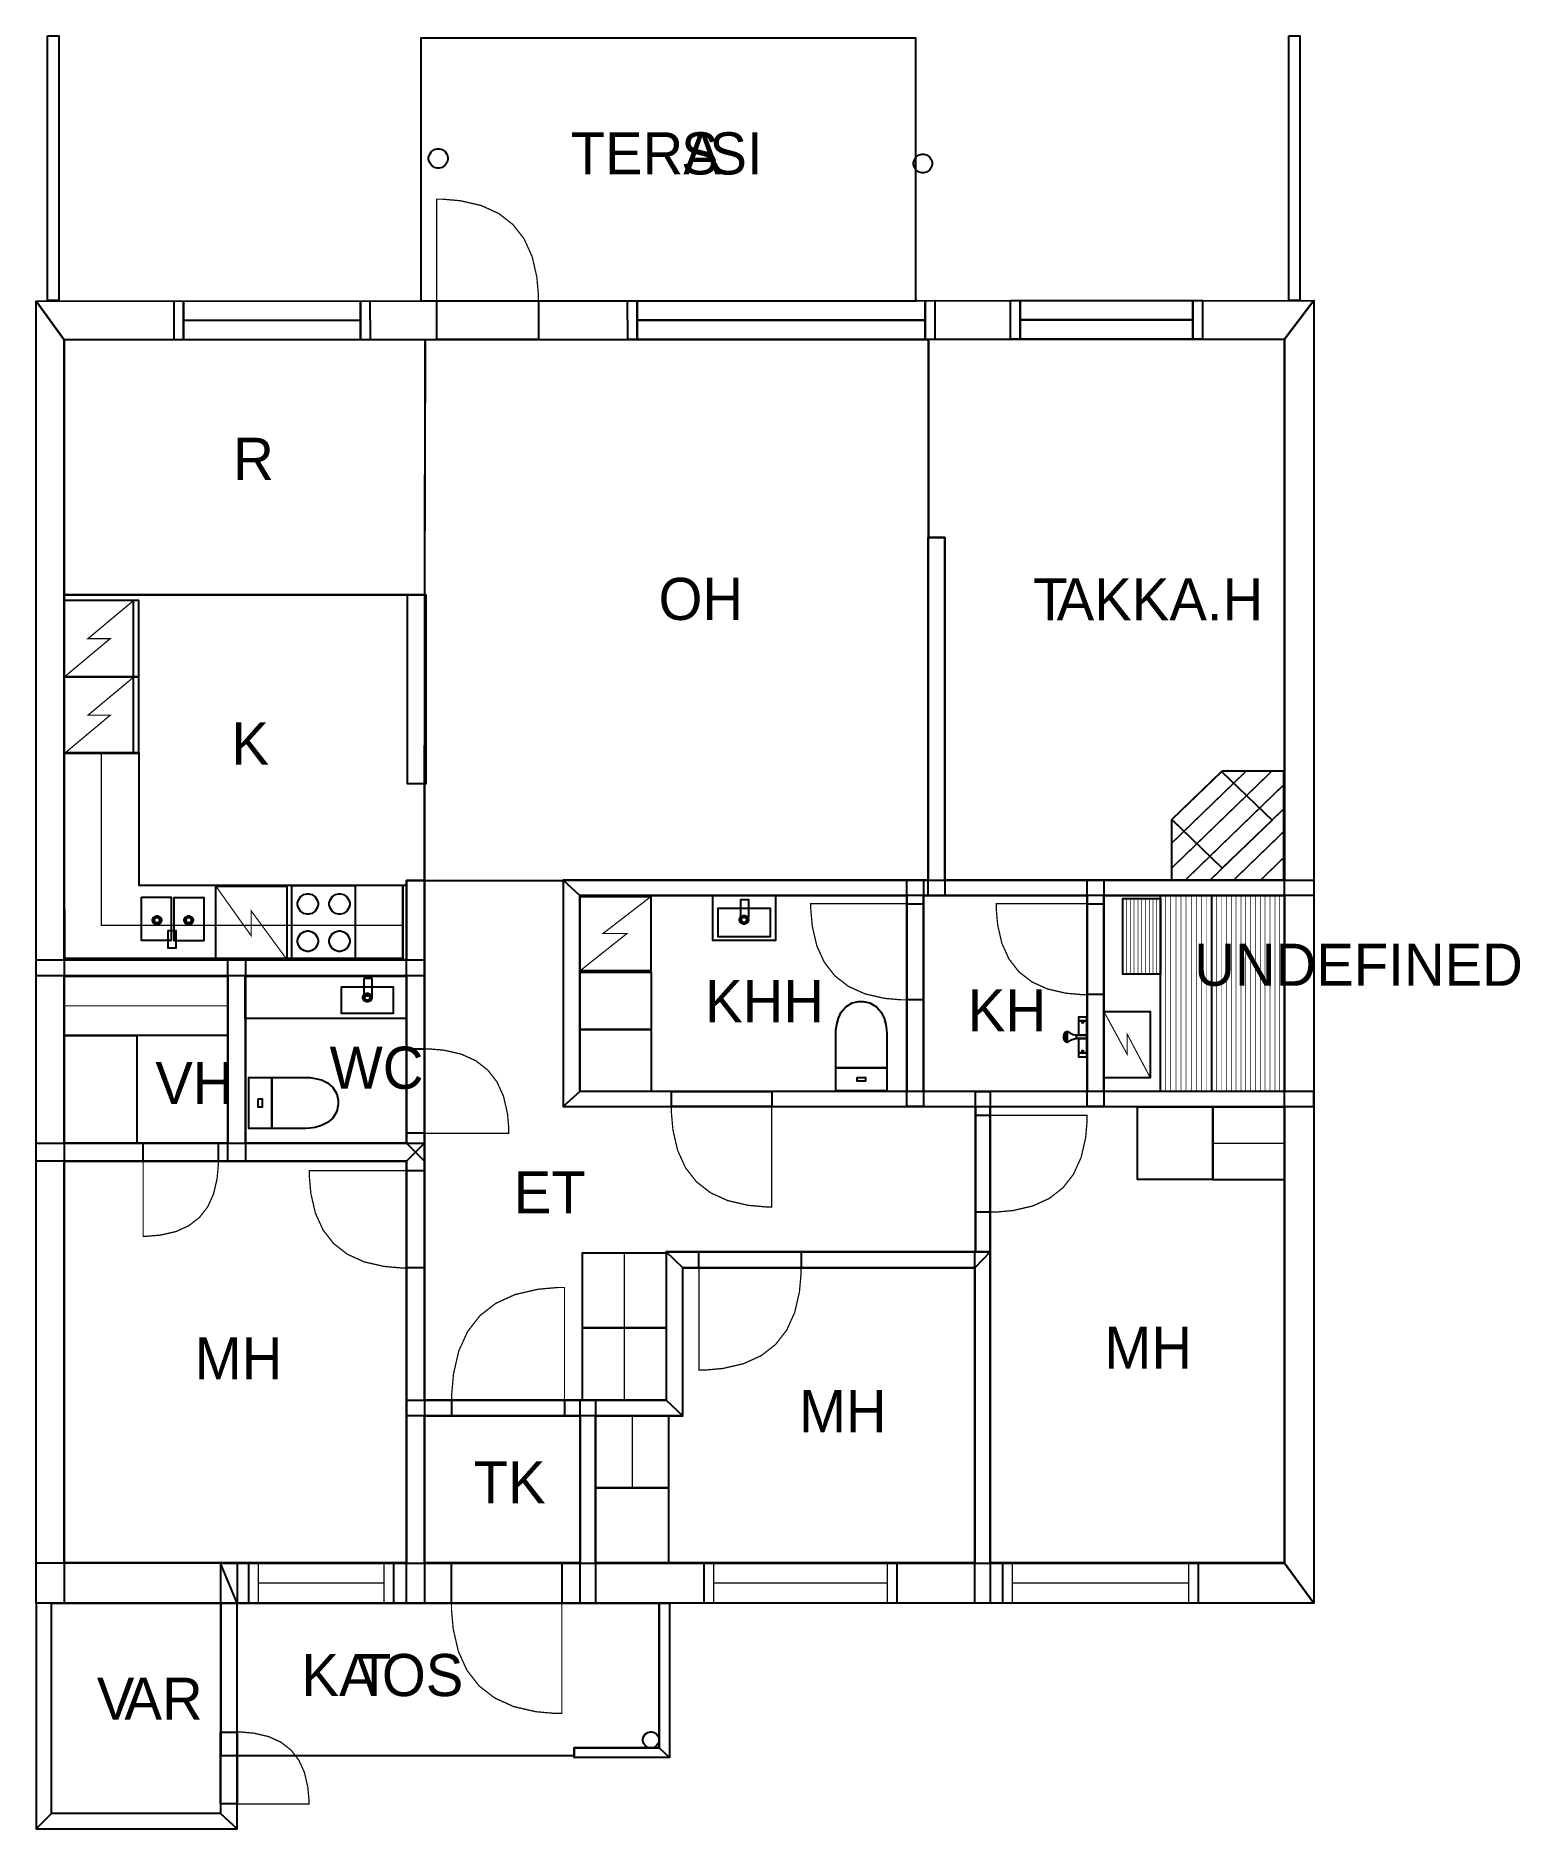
# Model space of a CAD drawing. Extents: x 1.2 to 13.3, y 0 to 14.6.
import ezdxf

# ---------------------------------------------------------------- set-up
doc = ezdxf.new("R2010")
doc.units = 0
doc.layers.get('0').update_dxf_attribs({"linetype": 'CONTINUOUS'})

msp = doc.modelspace()

# ---------------------------------------------------------------- texts
at = {"color": 0}
for s, p in [('TERA', (5.57269, 13.4989)), ('S', (6.47407, 13.4989)), ('SI', (6.70526, 13.4989)), ('R', (2.81937, 11.0071)), ('OH', (6.29062, 9.86446)), ('T', (9.34711, 9.86021)), ('AKKA.H', (9.53864, 9.86021)), ('K', (2.80489, 8.685)), ('UNDEFINED', (10.661, 6.88006)), ('KHH', (6.66987, 6.58235)), ('KH', (8.81408, 6.50874)), ('WC', (3.60647, 6.03943)), ('VH', (2.18415, 5.91551)), ('ET', (5.10899, 5.0224)), ('MH', (9.92865, 3.75558)), ('MH', (2.50592, 3.66847)), ('MH', (7.43638, 3.23797)), ('TK', (4.78143, 2.65801)), ('KA', (3.37696, 1.08527)), ('T', (3.82982, 1.08527)), ('OS', (4.03338, 1.08527)), ('V', (1.70713, 0.89185)), ('AR', (1.93213, 0.89185))]:
    msp.add_text(s, height=0.34375, dxfattribs=at).set_placement(p)

# ---------------------------------------------------------------- linework, layer by layer
at = {"color": 0}
for points, const_width in [([(1.30436, 14.6285), (1.39811, 14.6285), (1.39811, 12.4707), (1.30436, 12.4707), (1.30436, 14.6285)], 0.00208), ([(11.4327, 14.6285), (11.5238, 14.6285), (11.5238, 12.4708), (11.4327, 12.4708), (11.4327, 14.6285)], 0.00208), ([(8.38906, 12.4842), (8.38906, 14.6108), (4.35178, 14.6108), (4.35178, 12.4688), (8.39615, 12.4688), (8.38906, 12.4842)], 0.00208), ([(5.31033, 12.4677), (5.31028, 12.5163), (5.29725, 12.6622), (5.25825, 12.8308), (5.19331, 12.9735), (5.10249, 13.0901), (4.98568, 13.1808), (4.84299, 13.2456), (4.67437, 13.2844), (4.52843, 13.2973), (4.47982, 13.2972), (4.48019, 12.4672), (5.31033, 12.4677)], 0.01042), ([(1.21208, 12.4656), (11.6361, 12.4709), (11.3988, 12.1551), (1.44125, 12.15), (1.21208, 12.4656)], 0.00208), ([(1.21208, 1.84403), (1.21208, 12.4656), (1.44125, 12.15), (1.44125, 1.84403), (1.21208, 1.84403)], 0.00208), ([(2.33718, 12.4661), (3.93582, 12.467), (3.93604, 12.1512), (2.3374, 12.1504), (2.33718, 12.4661)], 0.01042), ([(2.33718, 12.4661), (3.93582, 12.467), (3.93604, 12.1512), (2.3374, 12.1504), (2.33718, 12.4661)], 0.01042), ([(4.48019, 12.4672), (5.31033, 12.4677), (5.31054, 12.152), (4.48042, 12.1515), (4.48019, 12.4672)], 0.01042), ([(4.48019, 12.4672), (5.31033, 12.4677), (5.31054, 12.152), (4.48042, 12.1515), (4.48019, 12.4672)], 0.01042), ([(6.03836, 12.4681), (8.54383, 12.4693), (8.54406, 12.1536), (6.03851, 12.1523), (6.03836, 12.4681)], 0.01042), ([(6.03836, 12.4681), (8.54383, 12.4693), (8.54406, 12.1536), (6.03851, 12.1523), (6.03836, 12.4681)], 0.01042), ([(9.16228, 12.4697), (10.7288, 12.4705), (10.7291, 12.1547), (9.16237, 12.1539), (9.16228, 12.4697)], 0.01042), ([(9.16228, 12.4697), (10.7288, 12.4705), (10.7291, 12.1547), (9.16237, 12.1539), (9.16228, 12.4697)], 0.01042), ([(11.6361, 12.4709), (11.6361, 1.84403), (11.3988, 2.17079), (11.3988, 12.1551), (11.6361, 12.4709)], 0.00208), ([(8.4899, 10.536), (8.62532, 10.536), (8.62532, 7.61778), (8.4899, 7.61778), (8.4899, 10.536)], 0.00208), ([(1.44331, 10.0254), (1.44331, 9.40044), (2.04747, 9.40044), (2.04747, 10.0254), (1.44331, 10.0254)], 0.01042), ([(2.00722, 10.0254), (2.00722, 9.40044), (2.04747, 9.40044), (2.04747, 10.0254), (2.00722, 10.0254)], 0.01042), ([(4.24104, 10.0683), (4.39128, 10.0683), (4.39128, 8.52686), (4.24104, 8.52686), (4.24104, 10.0683)], 0.00208), ([(1.44331, 9.40044), (1.44331, 8.77544), (2.04747, 8.77544), (2.04747, 9.40044), (1.44331, 9.40044)], 0.01042), ([(2.00722, 9.40044), (2.00722, 8.77544), (2.04747, 8.77544), (2.04747, 9.40044), (2.00722, 9.40044)], 0.01042), ([(1.44331, 8.77544), (1.74403, 8.77544), (1.74403, 7.37224), (4.20432, 7.37224), (4.20432, 7.09099), (1.44715, 7.09099), (1.44331, 8.77544)], 0.01042), ([(2.05083, 8.78342), (2.05083, 7.70047), (4.20481, 7.70047), (4.20481, 7.10135), (1.44336, 7.10135), (1.44461, 8.78342), (2.05083, 8.78342)], 0.01042), ([(10.4747, 8.2341), (10.4747, 7.74186), (11.3924, 7.74186), (11.3924, 8.63004), (10.8879, 8.63004), (10.4747, 8.2341)], 0.01184), ([(10.8847, 8.62722), (11.296, 8.23079), (10.8895, 7.83892), (10.4783, 8.23535), (10.8847, 8.62722)], 0.01184), ([(2.07281, 7.60226), (2.31392, 7.60226), (2.31392, 7.24914), (2.07281, 7.24914), (2.07281, 7.60226)], 0.01042), ([(2.67736, 7.69243), (3.25797, 7.69243), (3.25797, 7.09478), (2.67736, 7.09478), (2.67736, 7.69243)], 0.00968), ([(3.29953, 7.69906), (3.81381, 7.69906), (3.81381, 7.09174), (3.29953, 7.09174), (3.29953, 7.69906)], 0.01042), ([(3.34532, 7.54736), (3.34532, 7.5555), (3.35183, 7.57986), (3.36974, 7.60633), (3.39621, 7.62418), (3.42051, 7.63069), (3.42865, 7.63069), (3.43674, 7.63069), (3.4611, 7.62418), (3.48757, 7.60633), (3.50543, 7.57986), (3.51199, 7.5555), (3.51199, 7.54736), (3.51199, 7.53928), (3.50543, 7.51497), (3.48757, 7.48844), (3.4611, 7.4706), (3.43674, 7.46403), (3.42865, 7.46403), (3.42051, 7.46403), (3.39621, 7.4706), (3.36974, 7.48844), (3.35183, 7.51497), (3.34532, 7.53928), (3.34532, 7.54736)], 0.01042), ([(3.60368, 7.54736), (3.60368, 7.5555), (3.61019, 7.57986), (3.6281, 7.60633), (3.65457, 7.62418), (3.67887, 7.63069), (3.68701, 7.63069), (3.6951, 7.63069), (3.7194, 7.62418), (3.74593, 7.60633), (3.76378, 7.57986), (3.77035, 7.5555), (3.77035, 7.54736), (3.77035, 7.53928), (3.76378, 7.51497), (3.74593, 7.48844), (3.7194, 7.4706), (3.6951, 7.46403), (3.68701, 7.46403), (3.67887, 7.46403), (3.65457, 7.4706), (3.6281, 7.48844), (3.61019, 7.51497), (3.60368, 7.53928), (3.60368, 7.54736)], 0.01042), ([(4.20301, 7.70096), (4.23497, 7.70096), (4.23497, 7.09131), (4.20301, 7.09131), (4.20301, 7.70096)], 0.00319), ([(4.38086, 7.73975), (4.38086, 5.44976), (4.23503, 5.5956), (4.23503, 7.73975), (4.38086, 7.73975)], 0.00208), ([(5.51346, 7.74186), (11.6361, 7.74186), (11.6361, 7.61778), (5.64887, 7.61778), (5.51346, 7.74186)], 0.00208), ([(5.51346, 7.74186), (5.51346, 5.89453), (5.64887, 6.01779), (5.64887, 7.61778), (5.51346, 7.74186)], 0.00208), ([(5.65044, 7.60764), (5.65044, 7.00288), (6.22613, 7.00288), (6.22613, 7.60764), (5.65044, 7.60764)], 0.01008), ([(6.7334, 7.61535), (7.24333, 7.61535), (7.24333, 7.24832), (6.7334, 7.24832), (6.7334, 7.61535)], 0.01042), ([(8.317, 7.74186), (8.45242, 7.74186), (8.45242, 5.89453), (8.317, 5.89453), (8.317, 7.74186)], 0.00208), ([(9.78792, 7.74186), (9.92333, 7.74186), (9.92333, 5.89453), (9.78792, 5.89453), (9.78792, 7.74186)], 0.00208), ([(10.3864, 7.61768), (10.3864, 6.01774), (10.8031, 6.01774), (10.8031, 7.61768), (10.3864, 7.61768)], 0.01042), ([(10.8046, 7.61843), (10.8046, 6.01774), (11.3982, 6.01774), (11.3982, 7.61843), (10.8046, 7.61843)], 0.01042), ([(2.33936, 7.6014), (2.58051, 7.6014), (2.58051, 7.2481), (2.33936, 7.2481), (2.33936, 7.6014)], 0.01042), ([(6.77593, 7.51426), (7.20079, 7.51426), (7.20079, 7.28076), (6.77593, 7.28076), (6.77593, 7.51426)], 0.01042), ([(6.96289, 7.58469), (7.02539, 7.58469), (7.02539, 7.43886), (6.96289, 7.43886), (6.96289, 7.58469)], 0.01042), ([(8.317, 6.7654), (8.271, 6.7654), (8.13314, 6.77767), (7.97379, 6.81446), (7.83897, 6.87576), (7.72868, 6.96153), (7.6429, 7.07183), (7.5816, 7.20665), (7.54482, 7.36594), (7.53261, 7.50379), (7.53261, 7.54975), (8.317, 7.54975), (8.317, 6.7654)], 0.01042), ([(8.317, 7.54986), (8.45242, 7.54986), (8.45242, 6.7654), (8.317, 6.7654), (8.317, 7.54986)], 0.01042), ([(8.317, 7.54986), (8.45242, 7.54986), (8.45242, 6.7654), (8.317, 6.7654), (8.317, 7.54986)], 0.01042), ([(9.78792, 6.80778), (9.74442, 6.80778), (9.61399, 6.81939), (9.46326, 6.85417), (9.33572, 6.91217), (9.23139, 6.99333), (9.15028, 7.09765), (9.09229, 7.22515), (9.05751, 7.37587), (9.04596, 7.50629), (9.04596, 7.54975), (9.78792, 7.54975), (9.78792, 6.80778)], 0.01042), ([(9.78792, 7.54986), (9.92333, 7.54986), (9.92333, 6.80778), (9.78792, 6.80778), (9.78792, 7.54986)], 0.01042), ([(9.78792, 7.54986), (9.92333, 7.54986), (9.92333, 6.80778), (9.78792, 6.80778), (9.78792, 7.54986)], 0.01042), ([(10.0781, 7.59185), (10.0781, 6.97374), (10.3864, 6.97374), (10.3864, 7.59185), (10.0781, 7.59185)], 0.01042), ([(2.16157, 7.41521), (2.16157, 7.42165), (2.17219, 7.44103), (2.19157, 7.45167), (2.19803, 7.45167), (2.20443, 7.45167), (2.22379, 7.44103), (2.23449, 7.42165), (2.23449, 7.41521), (2.23449, 7.40881), (2.22379, 7.38943), (2.20443, 7.37875), (2.19803, 7.37875), (2.19157, 7.37875), (2.17219, 7.38943), (2.16157, 7.40881), (2.16157, 7.41521)], 0.00833), ([(2.17719, 7.41521), (2.17719, 7.41889), (2.18326, 7.42996), (2.19433, 7.43604), (2.19803, 7.43604), (2.20167, 7.43604), (2.21272, 7.42996), (2.21886, 7.41889), (2.21886, 7.41521), (2.21886, 7.41157), (2.21272, 7.4005), (2.20167, 7.39438), (2.19803, 7.39438), (2.19433, 7.39438), (2.18326, 7.4005), (2.17719, 7.41157), (2.17719, 7.41521)], 0.00833), ([(2.28944, 7.33154), (2.35194, 7.33154), (2.35194, 7.18571), (2.28944, 7.18571), (2.28944, 7.33154)], 0.01042), ([(2.41965, 7.41521), (2.41965, 7.42165), (2.43028, 7.44103), (2.44965, 7.45167), (2.45611, 7.45167), (2.46251, 7.45167), (2.48188, 7.44103), (2.49257, 7.42165), (2.49257, 7.41521), (2.49257, 7.40881), (2.48188, 7.38943), (2.46251, 7.37875), (2.45611, 7.37875), (2.44965, 7.37875), (2.43028, 7.38943), (2.41965, 7.40881), (2.41965, 7.41521)], 0.00833), ([(2.43528, 7.41521), (2.43528, 7.41889), (2.44135, 7.42996), (2.45242, 7.43604), (2.45611, 7.43604), (2.45975, 7.43604), (2.47081, 7.42996), (2.47694, 7.41889), (2.47694, 7.41521), (2.47694, 7.41157), (2.47081, 7.4005), (2.45975, 7.39438), (2.45611, 7.39438), (2.45242, 7.39438), (2.44135, 7.4005), (2.43528, 7.41157), (2.43528, 7.41521)], 0.00833), ([(3.34532, 7.24419), (3.34532, 7.25233), (3.35183, 7.27664), (3.36974, 7.30311), (3.39621, 7.32101), (3.42051, 7.32753), (3.42865, 7.32753), (3.43674, 7.32753), (3.4611, 7.32101), (3.48757, 7.30311), (3.50543, 7.27664), (3.51199, 7.25233), (3.51199, 7.24419), (3.51199, 7.23611), (3.50543, 7.21175), (3.48757, 7.18528), (3.4611, 7.16743), (3.43674, 7.16086), (3.42865, 7.16086), (3.42051, 7.16086), (3.39621, 7.16743), (3.36974, 7.18528), (3.35183, 7.21175), (3.34532, 7.23611), (3.34532, 7.24419)], 0.01042), ([(3.60368, 7.24419), (3.60368, 7.25233), (3.61019, 7.27664), (3.6281, 7.30311), (3.65457, 7.32101), (3.67887, 7.32753), (3.68701, 7.32753), (3.6951, 7.32753), (3.7194, 7.32101), (3.74593, 7.30311), (3.76378, 7.27664), (3.77035, 7.25233), (3.77035, 7.24419), (3.77035, 7.23611), (3.76378, 7.21175), (3.74593, 7.18528), (3.7194, 7.16743), (3.6951, 7.16086), (3.68701, 7.16086), (3.67887, 7.16086), (3.65457, 7.16743), (3.6281, 7.18528), (3.61019, 7.21175), (3.60368, 7.23611), (3.60368, 7.24419)], 0.01042), ([(7.02479, 7.41835), (7.02479, 7.41194), (7.01411, 7.39258), (6.99474, 7.38189), (6.98833, 7.38189), (6.98188, 7.38189), (6.96251, 7.39258), (6.95188, 7.41194), (6.95188, 7.41835), (6.95188, 7.42481), (6.96251, 7.44417), (6.98188, 7.45481), (6.98833, 7.45481), (6.99474, 7.45481), (7.01411, 7.44417), (7.02479, 7.42481), (7.02479, 7.41835)], 0.00833), ([(7.00917, 7.41835), (7.00917, 7.41471), (7.00304, 7.40365), (6.99197, 7.39751), (6.98833, 7.39751), (6.98465, 7.39751), (6.97358, 7.40365), (6.9675, 7.41471), (6.9675, 7.41835), (6.9675, 7.42204), (6.97358, 7.43311), (6.98465, 7.43918), (6.98833, 7.43918), (6.99197, 7.43918), (7.00304, 7.43311), (7.00917, 7.42204), (7.00917, 7.41835)], 0.00833), ([(1.21208, 7.09233), (4.38086, 7.09233), (4.38086, 6.96213), (1.21208, 6.96213), (1.21208, 7.09233)], 0.00208), ([(2.77522, 7.09233), (2.92106, 7.09233), (2.92106, 5.44976), (2.77522, 5.44976), (2.77522, 7.09233)], 0.00208), ([(1.44125, 6.95969), (2.77365, 6.95969), (2.77365, 6.47364), (1.44125, 6.47364), (1.44125, 6.95969)], 0.01042), ([(2.9184, 6.95871), (4.23497, 6.95871), (4.23497, 6.61301), (2.9184, 6.61301), (2.9184, 6.95871)], 0.01042), ([(3.88851, 6.94239), (3.95101, 6.94239), (3.95101, 6.79656), (3.88851, 6.79656), (3.88851, 6.94239)], 0.01042), ([(5.65044, 6.99219), (5.65044, 6.52354), (6.23042, 6.52354), (6.23042, 6.99219), (5.65044, 6.99219)], 0.01042), ([(3.70307, 6.87039), (4.12446, 6.87039), (4.12446, 6.65354), (3.70307, 6.65354), (3.70307, 6.87039)], 0.01042), ([(3.95025, 6.78435), (3.95025, 6.77794), (3.93956, 6.75857), (3.92019, 6.74789), (3.91379, 6.74789), (3.90733, 6.74789), (3.88797, 6.75857), (3.87733, 6.77794), (3.87733, 6.78435), (3.87733, 6.79081), (3.88797, 6.81017), (3.90733, 6.82081), (3.91379, 6.82081), (3.92019, 6.82081), (3.93956, 6.81017), (3.95025, 6.79081), (3.95025, 6.78435)], 0.00833), ([(3.93463, 6.78435), (3.93463, 6.78071), (3.9285, 6.76964), (3.91743, 6.76351), (3.91379, 6.76351), (3.9101, 6.76351), (3.89903, 6.76964), (3.89296, 6.78071), (3.89296, 6.78435), (3.89296, 6.78803), (3.89903, 6.7991), (3.9101, 6.80518), (3.91379, 6.80518), (3.91743, 6.80518), (3.9285, 6.7991), (3.93463, 6.78803), (3.93463, 6.78435)], 0.00833), ([(7.73676, 6.47857), (7.73676, 6.47857), (7.73665, 6.49035), (7.73828, 6.52132), (7.74442, 6.56515), (7.75786, 6.61535), (7.78142, 6.66558), (7.81788, 6.70942), (7.87001, 6.7404), (7.92307, 6.75211), (7.94075, 6.75211), (7.95904, 6.75211), (8.01389, 6.7404), (8.06799, 6.70942), (8.10579, 6.66558), (8.13021, 6.61535), (8.14421, 6.56515), (8.15061, 6.52132), (8.15235, 6.49035), (8.15229, 6.47857), (8.15229, 6.47857), (8.15338, 6.21029), (7.73676, 6.21029), (7.73676, 6.47857)], 0.01042), ([(9.71912, 6.62722), (9.71912, 6.59392), (9.78267, 6.59392), (9.78267, 6.62722), (9.71912, 6.62722)], 0.01042), ([(9.71912, 6.59392), (9.71912, 6.47726), (9.78267, 6.47726), (9.78267, 6.59392), (9.71912, 6.59392)], 0.01042), ([(9.75037, 6.59392), (9.75157, 6.59071), (9.75543, 6.58106), (9.75662, 6.57829), (9.75662, 6.57829), (9.75515, 6.57829), (9.75087, 6.57829), (9.74658, 6.57829), (9.74517, 6.57829), (9.74517, 6.57829), (9.74582, 6.58068), (9.74918, 6.59065), (9.75037, 6.59392)], 0.01042), ([(9.92399, 6.67014), (9.92399, 6.12993), (10.3027, 6.12993), (10.3027, 6.67014), (9.92399, 6.67014)], 0.009), ([(1.44157, 6.47368), (1.44157, 5.59576), (2.03315, 5.59576), (2.03315, 6.47368), (1.44157, 6.47368)], 0.01042), ([(5.65126, 6.52349), (5.65126, 6.01774), (6.23122, 6.01774), (6.23122, 6.52349), (5.65126, 6.52349)], 0.01042), ([(9.78267, 6.47726), (9.78267, 6.44911), (9.69933, 6.44911), (9.69933, 6.45617), (9.69933, 6.472), (9.69933, 6.47726), (9.72017, 6.47726), (9.76704, 6.47726), (9.78267, 6.47726)], 0.01042), ([(9.71912, 6.44911), (9.71912, 6.33247), (9.78267, 6.33247), (9.78267, 6.44911), (9.71912, 6.44911)], 0.01042), ([(4.23503, 6.36496), (4.38086, 6.36496), (4.38086, 5.67746), (4.23503, 5.67746), (4.23503, 6.36496)], 0.01042), ([(4.23503, 6.36496), (4.38086, 6.36496), (4.38086, 5.67746), (4.23503, 5.67746), (4.23503, 6.36496)], 0.01042), ([(4.38086, 6.36496), (4.42111, 6.36496), (4.54199, 6.35422), (4.68164, 6.322), (4.79981, 6.26828), (4.89649, 6.19308), (4.97168, 6.0964), (5.02539, 5.97825), (5.05761, 5.8386), (5.06836, 5.71778), (5.06836, 5.67746), (4.38086, 5.67746), (4.38086, 6.36496)], 0.01042), ([(9.71912, 6.3335), (9.71912, 6.29807), (9.78267, 6.29807), (9.78267, 6.3335), (9.71912, 6.3335)], 0.01042), ([(9.75037, 6.3335), (9.75157, 6.33675), (9.75543, 6.3464), (9.75662, 6.34912), (9.75662, 6.34912), (9.75515, 6.34912), (9.75087, 6.34912), (9.74658, 6.34912), (9.74517, 6.34912), (9.74517, 6.34912), (9.74582, 6.34679), (9.74918, 6.33681), (9.75037, 6.3335)], 0.01042), ([(7.73676, 6.21029), (8.15332, 6.21029), (8.15332, 6.02294), (7.73676, 6.02294), (7.73676, 6.21029)], 0.01042), ([(2.94667, 6.1326), (2.94667, 5.71604), (3.13396, 5.71604), (3.13396, 6.1326), (2.94667, 6.1326)], 0.01042), ([(3.40229, 6.1326), (3.40229, 6.1326), (3.41401, 6.13271), (3.44499, 6.13108), (3.48882, 6.12494), (3.53907, 6.11149), (3.58925, 6.08794), (3.63308, 6.05149), (3.66407, 5.99935), (3.67583, 5.94629), (3.67583, 5.9286), (3.67583, 5.91032), (3.66407, 5.85547), (3.63308, 5.80138), (3.58925, 5.76357), (3.53907, 5.73915), (3.48882, 5.72515), (3.44499, 5.71875), (3.41401, 5.71701), (3.40229, 5.71707), (3.40229, 5.71707), (3.13396, 5.71599), (3.13396, 6.1326), (3.40229, 6.1326)], 0.01042), ([(5.51346, 5.89453), (11.6361, 5.89453), (11.6361, 6.01779), (5.64887, 6.01779), (5.51346, 5.89453)], 0.00208), ([(6.39513, 6.01779), (7.21354, 6.01779), (7.21354, 5.89453), (6.39513, 5.89453), (6.39513, 6.01779)], 0.01042), ([(6.39513, 6.01779), (7.21354, 6.01779), (7.21354, 5.89453), (6.39513, 5.89453), (6.39513, 6.01779)], 0.01042), ([(7.91194, 6.13238), (7.97819, 6.13238), (7.97819, 6.10086), (7.91194, 6.10086), (7.91194, 6.13238)], 0.01042), ([(8.87592, 6.01779), (8.99707, 6.01779), (8.99707, 4.70925), (8.87592, 4.70925), (8.87592, 6.01779)], 0.00208), ([(3.02453, 5.95742), (3.02453, 5.89117), (3.0561, 5.89117), (3.0561, 5.95742), (3.02453, 5.95742)], 0.01042), ([(6.39513, 5.89453), (6.39513, 5.84663), (6.40788, 5.70281), (6.44624, 5.53657), (6.51014, 5.39589), (6.59967, 5.28082), (6.71474, 5.19135), (6.85536, 5.12739), (7.0216, 5.08903), (7.16547, 5.07622), (7.21343, 5.07622), (7.21343, 5.89453), (6.39513, 5.89453)], 0.01042), ([(10.199, 5.89378), (10.8126, 5.89378), (10.8126, 5.29878), (10.199, 5.29878), (10.199, 5.89378)], 0.01042), ([(10.8126, 5.89182), (11.3987, 5.89182), (11.3987, 5.29682), (10.8126, 5.29682), (10.8126, 5.89182)], 0.01042), ([(8.87592, 5.82411), (8.99707, 5.82411), (8.99707, 5.03401), (8.87592, 5.03401), (8.87592, 5.82411)], 0.01042), ([(8.87592, 5.82411), (8.99707, 5.82411), (8.99707, 5.03401), (8.87592, 5.03401), (8.87592, 5.82411)], 0.01042), ([(8.99707, 5.03401), (9.04335, 5.03401), (9.18224, 5.04639), (9.34278, 5.08344), (9.47857, 5.14518), (9.58968, 5.23161), (9.67611, 5.34272), (9.73785, 5.47851), (9.7749, 5.63906), (9.78728, 5.77794), (9.78728, 5.82422), (8.99707, 5.82422), (8.99707, 5.03401)], 0.01042), ([(4.23503, 5.44976), (1.21208, 5.44976), (1.21208, 5.5956), (4.38086, 5.5956), (4.23503, 5.44976)], 0.00208), ([(2.08501, 5.5956), (2.69781, 5.5956), (2.69781, 5.44976), (2.08501, 5.44976), (2.08501, 5.5956)], 0.01042), ([(2.08501, 5.5956), (2.69781, 5.5956), (2.69781, 5.44976), (2.08501, 5.44976), (2.08501, 5.5956)], 0.01042), ([(4.38086, 5.5956), (4.38086, 1.84403), (4.23503, 1.84403), (4.23503, 5.44976), (4.38086, 5.5956)], 0.00208), ([(2.69781, 5.44976), (2.69781, 5.4139), (2.68821, 5.30615), (2.6595, 5.18169), (2.6116, 5.07639), (2.5446, 4.99018), (2.45839, 4.92318), (2.35308, 4.87528), (2.22862, 4.84657), (2.12088, 4.83697), (2.08501, 4.83697), (2.08501, 5.44976), (2.69781, 5.44976)], 0.01042), ([(4.23503, 4.5784), (4.18847, 4.5784), (4.04889, 4.59082), (3.88758, 4.62804), (3.75108, 4.69011), (3.63943, 4.77696), (3.55257, 4.88861), (3.4905, 5.02507), (3.45329, 5.18636), (3.44092, 5.32596), (3.44092, 5.37244), (4.23503, 5.37244), (4.23503, 4.5784)], 0.01042), ([(4.23503, 5.37244), (4.38086, 5.37244), (4.38086, 4.5784), (4.23503, 4.5784), (4.23503, 5.37244)], 0.01042), ([(4.23503, 5.37244), (4.38086, 5.37244), (4.38086, 4.5784), (4.23503, 4.5784), (4.23503, 5.37244)], 0.01042), ([(5.66883, 4.70226), (5.66883, 4.08968), (6.35308, 4.08968), (6.35308, 4.70226), (5.66883, 4.70226)], 0.01042), ([(6.35314, 4.70925), (8.99707, 4.70925), (8.87001, 4.5784), (6.48768, 4.5784), (6.35314, 4.70925)], 0.00208), ([(6.48768, 3.37185), (6.48768, 4.5784), (6.35314, 4.70925), (6.35314, 3.49892), (6.48768, 3.37185)], 0.00208), ([(6.61968, 4.70925), (7.45301, 4.70925), (7.45301, 4.5784), (6.61968, 4.5784), (6.61968, 4.70925)], 0.01042), ([(6.61968, 4.70925), (7.45301, 4.70925), (7.45301, 4.5784), (6.61968, 4.5784), (6.61968, 4.70925)], 0.01042), ([(8.87001, 4.70925), (8.99707, 4.70925), (8.99707, 1.84403), (8.87001, 1.84403), (8.87001, 4.70925)], 0.00208), ([(7.45301, 4.5784), (7.45301, 4.52957), (7.44, 4.38308), (7.40093, 4.21382), (7.33583, 4.07058), (7.24468, 3.9534), (7.1275, 3.86225), (6.98426, 3.79715), (6.815, 3.75808), (6.66851, 3.74507), (6.61968, 3.74507), (6.61968, 4.5784), (7.45301, 4.5784)], 0.01042), ([(4.60303, 3.49892), (4.60303, 3.55285), (4.61735, 3.71457), (4.66049, 3.90142), (4.73236, 4.05951), (4.83296, 4.18886), (4.96235, 4.2895), (5.12044, 4.36139), (5.30729, 4.40451), (5.46897, 4.41883), (5.52289, 4.41883), (5.52289, 3.49892), (4.60303, 3.49892)], 0.01042), ([(5.66883, 4.08968), (5.66883, 3.49897), (6.35308, 3.49897), (6.35308, 4.08968), (5.66883, 4.08968)], 0.01042), ([(4.23503, 3.49892), (6.35314, 3.49892), (6.48768, 3.37185), (4.23503, 3.37185), (4.23503, 3.49892)], 0.00208), ([(4.60303, 3.49892), (5.52289, 3.49892), (5.52289, 3.37185), (4.60303, 3.37185), (4.60303, 3.49892)], 0.01042), ([(4.60303, 3.49892), (5.52289, 3.49892), (5.52289, 3.37185), (4.60303, 3.37185), (4.60303, 3.49892)], 0.01042), ([(5.65169, 3.49892), (5.77707, 3.49892), (5.77707, 1.84403), (5.65169, 1.84403), (5.65169, 3.49892)], 0.00208), ([(5.77789, 3.37164), (5.77789, 2.78554), (6.37289, 2.78554), (6.37289, 3.37164), (5.77789, 3.37164)], 0.01042), ([(5.77707, 2.78549), (5.77707, 2.17193), (6.37207, 2.17193), (6.37207, 2.78549), (5.77707, 2.78549)], 0.01042), ([(1.21208, 2.17269), (2.85178, 2.17269), (2.85178, 1.84403), (1.21208, 1.84403), (1.21208, 2.17269)], 0.00208), ([(11.6361, 1.84403), (2.85178, 1.84403), (2.71636, 2.17079), (11.3988, 2.17079), (11.6361, 1.84403)], 0.00208), ([(2.71636, 2.17079), (2.71636, 0.12755), (2.85178, 0.00255), (2.85178, 1.84403), (2.71636, 2.17079)], 0.00208), ([(2.94678, 2.17079), (4.12907, 2.17079), (4.12907, 1.84403), (2.94678, 1.84403), (2.94678, 2.17079)], 0.01042), ([(2.94678, 2.17079), (4.12907, 2.17079), (4.12907, 1.84403), (2.94678, 1.84403), (2.94678, 2.17079)], 0.01042), ([(4.60086, 2.17079), (5.50103, 2.17079), (5.50103, 1.84403), (4.60086, 1.84403), (4.60086, 2.17079)], 0.01042), ([(4.60086, 2.17079), (5.50103, 2.17079), (5.50103, 1.84403), (4.60086, 1.84403), (4.60086, 2.17079)], 0.01042), ([(6.66168, 2.17079), (8.23426, 2.17079), (8.23426, 1.84403), (6.66168, 1.84403), (6.66168, 2.17079)], 0.01042), ([(6.66168, 2.17079), (8.23426, 2.17079), (8.23426, 1.84403), (6.66168, 1.84403), (6.66168, 2.17079)], 0.01042), ([(9.09999, 2.17079), (10.6934, 2.17079), (10.6934, 1.84403), (9.09999, 1.84403), (9.09999, 2.17079)], 0.01042), ([(9.09999, 2.17079), (10.6934, 2.17079), (10.6934, 1.84403), (9.09999, 1.84403), (9.09999, 2.17079)], 0.01042), ([(1.21208, 1.84403), (1.21208, 0.00255), (1.33708, 0.12755), (1.33708, 1.84403), (1.21208, 1.84403)], 0.00208), ([(6.29428, 1.84403), (6.29428, 0.66195), (5.60086, 0.66195), (5.60086, 0.59739), (2.7225, 0.59739), (2.7225, 1.84353), (6.29428, 1.84403)], 0.00208), ([(4.60086, 1.84403), (4.60086, 1.79129), (4.6149, 1.63308), (4.65707, 1.45019), (4.72743, 1.29546), (4.82585, 1.16889), (4.95242, 1.07042), (5.10715, 1.00011), (5.29004, 0.9579), (5.44824, 0.94379), (5.50103, 0.94379), (5.50103, 1.84403), (4.60086, 1.84403)], 0.01042), ([(6.38043, 1.84403), (6.38043, 0.58404), (6.29428, 0.66195), (6.29428, 1.84403), (6.38043, 1.84403)], 0.00208), ([(2.71636, 0.79194), (2.85178, 0.79194), (2.85178, 0.206), (2.71636, 0.206), (2.71636, 0.79194)], 0.01042), ([(2.71636, 0.79194), (2.85178, 0.79194), (2.85178, 0.206), (2.71636, 0.206), (2.71636, 0.79194)], 0.01042), ([(2.85178, 0.79194), (2.88607, 0.79194), (2.9891, 0.78282), (3.10813, 0.75532), (3.20882, 0.70958), (3.29124, 0.64545), (3.35531, 0.5631), (3.4011, 0.46235), (3.42854, 0.34337), (3.43772, 0.24034), (3.43772, 0.206), (2.85178, 0.206), (2.85178, 0.79194)], 0.01042), ([(6.38043, 0.58404), (5.60086, 0.58404), (5.60086, 0.66195), (6.29428, 0.66195), (6.38043, 0.58404)], 0.00208), ([(1.21208, 0.00255), (2.85178, 0.00255), (2.71636, 0.12755), (1.33708, 0.12755), (1.21208, 0.00255)], 0.00208)]:
    msp.add_lwpolyline(points, close=True, dxfattribs=dict(at, const_width=const_width))
at = {"color": 7}
for points in [[(1.30436, 14.6285), (1.39811, 14.6285), (1.39811, 12.4707), (1.30436, 12.4707), (1.30436, 14.6285)], [(8.38906, 12.4842), (8.38906, 14.6108), (4.35178, 14.6108), (4.35178, 12.4688), (8.39615, 12.4688), (8.38906, 12.4842)], [(11.4327, 14.6285), (11.5238, 14.6285), (11.5238, 12.4708), (11.4327, 12.4708), (11.4327, 14.6285)], [(2.33718, 12.4661), (3.93582, 12.467), (3.93604, 12.1512), (2.3374, 12.1504), (2.33718, 12.4661)], [(2.33718, 12.4661), (3.93582, 12.467), (3.93604, 12.1512), (2.3374, 12.1504), (2.33718, 12.4661)], [(2.41531, 12.4662), (2.41547, 12.1504)], [(3.85775, 12.467), (3.85792, 12.1512)], [(4.48019, 12.4672), (5.31033, 12.4677), (5.31054, 12.152), (4.48042, 12.1515), (4.48019, 12.4672)], [(4.48019, 12.4672), (5.31033, 12.4677), (5.31054, 12.152), (4.48042, 12.1515), (4.48019, 12.4672)], [(6.03836, 12.4681), (8.54383, 12.4693), (8.54406, 12.1536), (6.03851, 12.1523), (6.03836, 12.4681)], [(6.03836, 12.4681), (8.54383, 12.4693), (8.54406, 12.1536), (6.03851, 12.1523), (6.03836, 12.4681)], [(6.11649, 12.4681), (6.11664, 12.1523)], [(8.46576, 12.4693), (8.46593, 12.1536)], [(9.16228, 12.4697), (10.7288, 12.4705), (10.7291, 12.1547), (9.16237, 12.1539), (9.16228, 12.4697)], [(9.16228, 12.4697), (10.7288, 12.4705), (10.7291, 12.1547), (9.16237, 12.1539), (9.16228, 12.4697)], [(9.2404, 12.4697), (9.24056, 12.154)], [(10.6507, 12.4704), (10.6509, 12.1547)], [(2.41542, 12.3083), (3.85786, 12.3091)], [(6.11654, 12.3102), (8.46588, 12.3114)], [(9.24046, 12.3118), (10.6508, 12.3126)], [(4.38086, 10.0683), (1.44125, 10.0683), (1.44125, 12.15), (4.38542, 12.1528), (4.38086, 10.0683)], [(8.49274, 10.536), (8.4899, 10.536), (8.4899, 7.74186), (5.51346, 7.74186), (5.51346, 7.73703), (4.38086, 7.73975), (4.38542, 12.1528), (8.49274, 12.1528), (8.49274, 10.536)], [(11.3988, 7.74186), (8.62532, 7.74186), (8.62532, 10.536), (8.49274, 10.536), (8.49274, 12.1528), (11.3988, 12.1551), (11.3988, 7.74186)], [(4.38086, 7.73975), (4.23503, 7.73975), (4.23503, 7.09233), (1.44125, 7.09233), (1.44125, 10.0683), (4.38086, 10.0683), (4.38086, 7.73975)], [(1.44331, 10.0254), (2.04747, 10.0254), (2.04747, 9.40044), (1.44331, 9.40044), (1.44331, 10.0254)], [(2.00722, 10.0254), (2.04747, 10.0254), (2.04747, 9.40044), (2.00722, 9.40044), (2.00722, 10.0254)], [(1.44331, 9.40044), (2.04747, 9.40044), (2.04747, 8.77544), (1.44331, 8.77544), (1.44331, 9.40044)], [(2.00722, 9.40044), (2.04747, 9.40044), (2.04747, 8.77544), (2.00722, 8.77544), (2.00722, 9.40044)], [(2.05083, 8.78342), (2.05083, 7.70047), (4.20481, 7.70047), (4.20481, 7.10135), (1.44336, 7.10135), (1.44461, 8.78342), (2.05083, 8.78342)], [(10.4747, 8.2341), (10.4747, 7.74186), (11.3924, 7.74186), (11.3924, 8.63004), (10.8879, 8.63004), (10.4747, 8.2341)], [(10.8847, 8.62722), (11.296, 8.23079), (10.8895, 7.83892), (10.4783, 8.23535), (10.8847, 8.62722)], [(2.67736, 7.69243), (3.25797, 7.69243), (3.25797, 7.09478), (2.67736, 7.09478), (2.67736, 7.69243)], [(3.29953, 7.69906), (3.81381, 7.69906), (3.81381, 7.09174), (3.29953, 7.09174), (3.29953, 7.69906)], [(3.34532, 7.54736), (3.34532, 7.5555), (3.35183, 7.57986), (3.36974, 7.60633), (3.39621, 7.62418), (3.42051, 7.63069), (3.42865, 7.63069), (3.43674, 7.63069), (3.4611, 7.62418), (3.48757, 7.60633), (3.50543, 7.57986), (3.51199, 7.5555), (3.51199, 7.54736), (3.51199, 7.53928), (3.50543, 7.51497), (3.48757, 7.48844), (3.4611, 7.4706), (3.43674, 7.46403), (3.42865, 7.46403), (3.42051, 7.46403), (3.39621, 7.4706), (3.36974, 7.48844), (3.35183, 7.51497), (3.34532, 7.53928), (3.34532, 7.54736)], [(3.60368, 7.54736), (3.60368, 7.5555), (3.61019, 7.57986), (3.6281, 7.60633), (3.65457, 7.62418), (3.67887, 7.63069), (3.68701, 7.63069), (3.6951, 7.63069), (3.7194, 7.62418), (3.74593, 7.60633), (3.76378, 7.57986), (3.77035, 7.5555), (3.77035, 7.54736), (3.77035, 7.53928), (3.76378, 7.51497), (3.74593, 7.48844), (3.7194, 7.4706), (3.6951, 7.46403), (3.68701, 7.46403), (3.67887, 7.46403), (3.65457, 7.4706), (3.6281, 7.48844), (3.61019, 7.51497), (3.60368, 7.53928), (3.60368, 7.54736)], [(4.20301, 7.70096), (4.23497, 7.70096), (4.23497, 7.09131), (4.20301, 7.09131), (4.20301, 7.70096)], [(5.51346, 7.73703), (5.51346, 5.89453), (8.87592, 5.89453), (8.87592, 4.70925), (6.35314, 4.70925), (6.35314, 3.49892), (4.38086, 3.49892), (4.38086, 7.73975), (5.51346, 7.73703)], [(5.64887, 7.61778), (8.317, 7.61778), (8.317, 6.01779), (5.64887, 6.01779), (5.64887, 7.61778)], [(5.65044, 7.60764), (6.22613, 7.60764), (6.22613, 7.00288), (5.65044, 7.00288), (5.65044, 7.60764)], [(6.7334, 7.61535), (7.24333, 7.61535), (7.24333, 7.24832), (6.7334, 7.24832), (6.7334, 7.61535)], [(8.45242, 7.61778), (9.78792, 7.61778), (9.78792, 6.01779), (8.45242, 6.01779), (8.45242, 7.61778)], [(9.92333, 7.61778), (11.3988, 7.61778), (11.3988, 6.01779), (9.92333, 6.01779), (9.92333, 7.61778)], [(10.3864, 7.61768), (10.8031, 7.61768), (10.8031, 6.01774), (10.3864, 6.01774), (10.3864, 7.61768)], [(10.8046, 7.61843), (11.3982, 7.61843), (11.3982, 6.01774), (10.8046, 6.01774), (10.8046, 7.61843)], [(2.07281, 7.60226), (2.31392, 7.60226), (2.31392, 7.24914), (2.07281, 7.24914), (2.07281, 7.60226)], [(2.33936, 7.6014), (2.58051, 7.6014), (2.58051, 7.2481), (2.33936, 7.2481), (2.33936, 7.6014)], [(6.77593, 7.51426), (7.20079, 7.51426), (7.20079, 7.28076), (6.77593, 7.28076), (6.77593, 7.51426)], [(6.96289, 7.58469), (7.02539, 7.58469), (7.02539, 7.43886), (6.96289, 7.43886), (6.96289, 7.58469)], [(8.317, 7.54986), (8.45242, 7.54986), (8.45242, 6.7654), (8.317, 6.7654), (8.317, 7.54986)], [(8.317, 7.54986), (8.45242, 7.54986), (8.45242, 6.7654), (8.317, 6.7654), (8.317, 7.54986)], [(9.78792, 7.54986), (9.92333, 7.54986), (9.92333, 6.80778), (9.78792, 6.80778), (9.78792, 7.54986)], [(9.78792, 7.54986), (9.92333, 7.54986), (9.92333, 6.80778), (9.78792, 6.80778), (9.78792, 7.54986)], [(10.0781, 7.59185), (10.3864, 7.59185), (10.3864, 6.97374), (10.0781, 6.97374), (10.0781, 7.59185)], [(2.16157, 7.41521), (2.16157, 7.42165), (2.17219, 7.44103), (2.19157, 7.45167), (2.19803, 7.45167), (2.20443, 7.45167), (2.22379, 7.44103), (2.23449, 7.42165), (2.23449, 7.41521), (2.23449, 7.40881), (2.22379, 7.38943), (2.20443, 7.37875), (2.19803, 7.37875), (2.19157, 7.37875), (2.17219, 7.38943), (2.16157, 7.40881), (2.16157, 7.41521)], [(2.17719, 7.41521), (2.17719, 7.41889), (2.18326, 7.42996), (2.19433, 7.43604), (2.19803, 7.43604), (2.20167, 7.43604), (2.21272, 7.42996), (2.21886, 7.41889), (2.21886, 7.41521), (2.21886, 7.41157), (2.21272, 7.4005), (2.20167, 7.39438), (2.19803, 7.39438), (2.19433, 7.39438), (2.18326, 7.4005), (2.17719, 7.41157), (2.17719, 7.41521)], [(2.28944, 7.33154), (2.35194, 7.33154), (2.35194, 7.18571), (2.28944, 7.18571), (2.28944, 7.33154)], [(2.41965, 7.41521), (2.41965, 7.42165), (2.43028, 7.44103), (2.44965, 7.45167), (2.45611, 7.45167), (2.46251, 7.45167), (2.48188, 7.44103), (2.49257, 7.42165), (2.49257, 7.41521), (2.49257, 7.40881), (2.48188, 7.38943), (2.46251, 7.37875), (2.45611, 7.37875), (2.44965, 7.37875), (2.43028, 7.38943), (2.41965, 7.40881), (2.41965, 7.41521)], [(2.43528, 7.41521), (2.43528, 7.41889), (2.44135, 7.42996), (2.45242, 7.43604), (2.45611, 7.43604), (2.45975, 7.43604), (2.47081, 7.42996), (2.47694, 7.41889), (2.47694, 7.41521), (2.47694, 7.41157), (2.47081, 7.4005), (2.45975, 7.39438), (2.45611, 7.39438), (2.45242, 7.39438), (2.44135, 7.4005), (2.43528, 7.41157), (2.43528, 7.41521)], [(3.34532, 7.24419), (3.34532, 7.25233), (3.35183, 7.27664), (3.36974, 7.30311), (3.39621, 7.32101), (3.42051, 7.32753), (3.42865, 7.32753), (3.43674, 7.32753), (3.4611, 7.32101), (3.48757, 7.30311), (3.50543, 7.27664), (3.51199, 7.25233), (3.51199, 7.24419), (3.51199, 7.23611), (3.50543, 7.21175), (3.48757, 7.18528), (3.4611, 7.16743), (3.43674, 7.16086), (3.42865, 7.16086), (3.42051, 7.16086), (3.39621, 7.16743), (3.36974, 7.18528), (3.35183, 7.21175), (3.34532, 7.23611), (3.34532, 7.24419)], [(3.60368, 7.24419), (3.60368, 7.25233), (3.61019, 7.27664), (3.6281, 7.30311), (3.65457, 7.32101), (3.67887, 7.32753), (3.68701, 7.32753), (3.6951, 7.32753), (3.7194, 7.32101), (3.74593, 7.30311), (3.76378, 7.27664), (3.77035, 7.25233), (3.77035, 7.24419), (3.77035, 7.23611), (3.76378, 7.21175), (3.74593, 7.18528), (3.7194, 7.16743), (3.6951, 7.16086), (3.68701, 7.16086), (3.67887, 7.16086), (3.65457, 7.16743), (3.6281, 7.18528), (3.61019, 7.21175), (3.60368, 7.23611), (3.60368, 7.24419)], [(7.02479, 7.41835), (7.02479, 7.41194), (7.01411, 7.39258), (6.99474, 7.38189), (6.98833, 7.38189), (6.98188, 7.38189), (6.96251, 7.39258), (6.95188, 7.41194), (6.95188, 7.41835), (6.95188, 7.42481), (6.96251, 7.44417), (6.98188, 7.45481), (6.98833, 7.45481), (6.99474, 7.45481), (7.01411, 7.44417), (7.02479, 7.42481), (7.02479, 7.41835)], [(7.00917, 7.41835), (7.00917, 7.41471), (7.00304, 7.40365), (6.99197, 7.39751), (6.98833, 7.39751), (6.98465, 7.39751), (6.97358, 7.40365), (6.9675, 7.41471), (6.9675, 7.41835), (6.9675, 7.42204), (6.97358, 7.43311), (6.98465, 7.43918), (6.98833, 7.43918), (6.99197, 7.43918), (7.00304, 7.43311), (7.00917, 7.42204), (7.00917, 7.41835)], [(1.44125, 6.96213), (2.77522, 6.96213), (2.77522, 5.5956), (1.44125, 5.5956), (1.44125, 6.96213)], [(1.44125, 6.95969), (2.77365, 6.95969), (2.77365, 6.47364), (1.44125, 6.47364), (1.44125, 6.95969)], [(2.9184, 6.95871), (4.23497, 6.95871), (4.23497, 6.61301), (2.9184, 6.61301), (2.9184, 6.95871)], [(2.92106, 6.96213), (4.23503, 6.96213), (4.23503, 5.5956), (2.92106, 5.5956), (2.92106, 6.96213)], [(3.88851, 6.94239), (3.95101, 6.94239), (3.95101, 6.79656), (3.88851, 6.79656), (3.88851, 6.94239)], [(5.65044, 6.99219), (6.23042, 6.99219), (6.23042, 6.52354), (5.65044, 6.52354), (5.65044, 6.99219)], [(3.70307, 6.87039), (4.12446, 6.87039), (4.12446, 6.65354), (3.70307, 6.65354), (3.70307, 6.87039)], [(3.95025, 6.78435), (3.95025, 6.77794), (3.93956, 6.75857), (3.92019, 6.74789), (3.91379, 6.74789), (3.90733, 6.74789), (3.88797, 6.75857), (3.87733, 6.77794), (3.87733, 6.78435), (3.87733, 6.79081), (3.88797, 6.81017), (3.90733, 6.82081), (3.91379, 6.82081), (3.92019, 6.82081), (3.93956, 6.81017), (3.95025, 6.79081), (3.95025, 6.78435)], [(3.93463, 6.78435), (3.93463, 6.78071), (3.9285, 6.76964), (3.91743, 6.76351), (3.91379, 6.76351), (3.9101, 6.76351), (3.89903, 6.76964), (3.89296, 6.78071), (3.89296, 6.78435), (3.89296, 6.78803), (3.89903, 6.7991), (3.9101, 6.80518), (3.91379, 6.80518), (3.91743, 6.80518), (3.9285, 6.7991), (3.93463, 6.78803), (3.93463, 6.78435)], [(7.73676, 6.47857), (7.73676, 6.47857), (7.73665, 6.49035), (7.73828, 6.52132), (7.74442, 6.56515), (7.75786, 6.61535), (7.78142, 6.66558), (7.81788, 6.70942), (7.87001, 6.7404), (7.92307, 6.75211), (7.94075, 6.75211), (7.95904, 6.75211), (8.01389, 6.7404), (8.06799, 6.70942), (8.10579, 6.66558), (8.13021, 6.61535), (8.14421, 6.56515), (8.15061, 6.52132), (8.15235, 6.49035), (8.15229, 6.47857), (8.15229, 6.47857), (8.15338, 6.21029), (7.73676, 6.21029), (7.73676, 6.47857)], [(9.71912, 6.62722), (9.78267, 6.62722), (9.78267, 6.59392), (9.71912, 6.59392), (9.71912, 6.62722)], [(9.71912, 6.59392), (9.78267, 6.59392), (9.78267, 6.47726), (9.71912, 6.47726), (9.71912, 6.59392)], [(9.75037, 6.59392), (9.75157, 6.59071), (9.75543, 6.58106), (9.75662, 6.57829), (9.75662, 6.57829), (9.75515, 6.57829), (9.75087, 6.57829), (9.74658, 6.57829), (9.74517, 6.57829), (9.74517, 6.57829), (9.74582, 6.58068), (9.74918, 6.59065), (9.75037, 6.59392)], [(9.92399, 6.67014), (10.3027, 6.67014), (10.3027, 6.12993), (9.92399, 6.12993), (9.92399, 6.67014)], [(1.44157, 6.47368), (2.03315, 6.47368), (2.03315, 5.59576), (1.44157, 5.59576), (1.44157, 6.47368)], [(5.65126, 6.52349), (6.23122, 6.52349), (6.23122, 6.01774), (5.65126, 6.01774), (5.65126, 6.52349)], [(9.69933, 6.47726), (9.69299, 6.47726), (9.67404, 6.4809), (9.65164, 6.49083), (9.64725, 6.49393), (9.64567, 6.49501), (9.63108, 6.50515), (9.62956, 6.50537), (9.62668, 6.50592), (9.61014, 6.50174), (9.59722, 6.48508), (9.59619, 6.47933), (9.59592, 6.47803), (9.59517, 6.46653), (9.59517, 6.46268), (9.59517, 6.46371), (9.59517, 6.45958), (9.59592, 6.44835), (9.59619, 6.44706), (9.59722, 6.44135), (9.61014, 6.42464), (9.62668, 6.42051), (9.62956, 6.42101), (9.63108, 6.42128), (9.64567, 6.43143), (9.64725, 6.43246), (9.65164, 6.4356), (9.67404, 6.44547), (9.69299, 6.44911), (9.69933, 6.44911)], [(9.62853, 6.50537), (9.62799, 6.50515), (9.61778, 6.49328), (9.60872, 6.46957), (9.60872, 6.46164), (9.60894, 6.4554), (9.61822, 6.43272), (9.62799, 6.42156), (9.62853, 6.42101)], [(9.78267, 6.47726), (9.78267, 6.44911), (9.69933, 6.44911), (9.69933, 6.45617), (9.69933, 6.472), (9.69933, 6.47726), (9.72017, 6.47726), (9.76704, 6.47726), (9.78267, 6.47726)], [(9.71912, 6.44911), (9.78267, 6.44911), (9.78267, 6.33247), (9.71912, 6.33247), (9.71912, 6.44911)], [(4.23503, 6.36496), (4.38086, 6.36496), (4.38086, 5.67746), (4.23503, 5.67746), (4.23503, 6.36496)], [(4.23503, 6.36496), (4.38086, 6.36496), (4.38086, 5.67746), (4.23503, 5.67746), (4.23503, 6.36496)], [(9.71912, 6.3335), (9.78267, 6.3335), (9.78267, 6.29807), (9.71912, 6.29807), (9.71912, 6.3335)], [(9.75037, 6.3335), (9.75157, 6.33675), (9.75543, 6.3464), (9.75662, 6.34912), (9.75662, 6.34912), (9.75515, 6.34912), (9.75087, 6.34912), (9.74658, 6.34912), (9.74517, 6.34912), (9.74517, 6.34912), (9.74582, 6.34679), (9.74918, 6.33681), (9.75037, 6.3335)], [(7.73676, 6.21029), (8.15332, 6.21029), (8.15332, 6.02294), (7.73676, 6.02294), (7.73676, 6.21029)], [(2.94667, 6.1326), (3.13396, 6.1326), (3.13396, 5.71604), (2.94667, 5.71604), (2.94667, 6.1326)], [(3.40229, 6.1326), (3.40229, 6.1326), (3.41401, 6.13271), (3.44499, 6.13108), (3.48882, 6.12494), (3.53907, 6.11149), (3.58925, 6.08794), (3.63308, 6.05149), (3.66407, 5.99935), (3.67583, 5.94629), (3.67583, 5.9286), (3.67583, 5.91032), (3.66407, 5.85547), (3.63308, 5.80138), (3.58925, 5.76357), (3.53907, 5.73915), (3.48882, 5.72515), (3.44499, 5.71875), (3.41401, 5.71701), (3.40229, 5.71707), (3.40229, 5.71707), (3.13396, 5.71599), (3.13396, 6.1326), (3.40229, 6.1326)], [(6.39513, 6.01779), (7.21354, 6.01779), (7.21354, 5.89453), (6.39513, 5.89453), (6.39513, 6.01779)], [(6.39513, 6.01779), (7.21354, 6.01779), (7.21354, 5.89453), (6.39513, 5.89453), (6.39513, 6.01779)], [(7.91194, 6.13238), (7.97819, 6.13238), (7.97819, 6.10086), (7.91194, 6.10086), (7.91194, 6.13238)], [(3.02453, 5.95742), (3.0561, 5.95742), (3.0561, 5.89117), (3.02453, 5.89117), (3.02453, 5.95742)], [(8.99707, 5.89453), (11.3988, 5.89453), (11.3988, 2.17193), (8.99707, 2.17193), (8.99707, 5.89453)], [(10.199, 5.89378), (10.8126, 5.89378), (10.8126, 5.29878), (10.199, 5.29878), (10.199, 5.89378)], [(10.8126, 5.89182), (11.3987, 5.89182), (11.3987, 5.29682), (10.8126, 5.29682), (10.8126, 5.89182)], [(8.87592, 5.82411), (8.99707, 5.82411), (8.99707, 5.03401), (8.87592, 5.03401), (8.87592, 5.82411)], [(8.87592, 5.82411), (8.99707, 5.82411), (8.99707, 5.03401), (8.87592, 5.03401), (8.87592, 5.82411)], [(2.08501, 5.5956), (2.69781, 5.5956), (2.69781, 5.44976), (2.08501, 5.44976), (2.08501, 5.5956)], [(2.08501, 5.5956), (2.69781, 5.5956), (2.69781, 5.44976), (2.08501, 5.44976), (2.08501, 5.5956)], [(1.44125, 5.44976), (4.23503, 5.44976), (4.23503, 2.17193), (1.44125, 2.17193), (1.44125, 5.44976)], [(4.23503, 5.37244), (4.38086, 5.37244), (4.38086, 4.5784), (4.23503, 4.5784), (4.23503, 5.37244)], [(4.23503, 5.37244), (4.38086, 5.37244), (4.38086, 4.5784), (4.23503, 4.5784), (4.23503, 5.37244)], [(5.66883, 4.70226), (6.35308, 4.70226), (6.35308, 4.08968), (5.66883, 4.08968), (5.66883, 4.70226)], [(6.61968, 4.70925), (7.45301, 4.70925), (7.45301, 4.5784), (6.61968, 4.5784), (6.61968, 4.70925)], [(6.61968, 4.70925), (7.45301, 4.70925), (7.45301, 4.5784), (6.61968, 4.5784), (6.61968, 4.70925)], [(8.87001, 2.17193), (5.77707, 2.17193), (5.77707, 3.37185), (6.48768, 3.37185), (6.48768, 4.5784), (8.87001, 4.5784), (8.87001, 2.17193)], [(5.66883, 4.08968), (6.35308, 4.08968), (6.35308, 3.49897), (5.66883, 3.49897), (5.66883, 4.08968)], [(4.38086, 3.37185), (5.65169, 3.37185), (5.65169, 2.17193), (4.38086, 2.17193), (4.38086, 3.37185)], [(4.60303, 3.49892), (5.52289, 3.49892), (5.52289, 3.37185), (4.60303, 3.37185), (4.60303, 3.49892)], [(4.60303, 3.49892), (5.52289, 3.49892), (5.52289, 3.37185), (4.60303, 3.37185), (4.60303, 3.49892)], [(5.77789, 3.37164), (6.37289, 3.37164), (6.37289, 2.78554), (5.77789, 2.78554), (5.77789, 3.37164)], [(5.77707, 2.78549), (6.37207, 2.78549), (6.37207, 2.17193), (5.77707, 2.17193), (5.77707, 2.78549)], [(2.94678, 2.17079), (4.12907, 2.17079), (4.12907, 1.84403), (2.94678, 1.84403), (2.94678, 2.17079)], [(2.94678, 2.17079), (4.12907, 2.17079), (4.12907, 1.84403), (2.94678, 1.84403), (2.94678, 2.17079)], [(4.60086, 2.17079), (5.50103, 2.17079), (5.50103, 1.84403), (4.60086, 1.84403), (4.60086, 2.17079)], [(4.60086, 2.17079), (5.50103, 2.17079), (5.50103, 1.84403), (4.60086, 1.84403), (4.60086, 2.17079)], [(6.66168, 2.17079), (8.23426, 2.17079), (8.23426, 1.84403), (6.66168, 1.84403), (6.66168, 2.17079)], [(6.66168, 2.17079), (8.23426, 2.17079), (8.23426, 1.84403), (6.66168, 1.84403), (6.66168, 2.17079)], [(9.09999, 2.17079), (10.6934, 2.17079), (10.6934, 1.84403), (9.09999, 1.84403), (9.09999, 2.17079)], [(9.09999, 2.17079), (10.6934, 2.17079), (10.6934, 1.84403), (9.09999, 1.84403), (9.09999, 2.17079)], [(1.33708, 1.84403), (2.71636, 1.84403), (2.71636, 0.12755), (1.33708, 0.12755), (1.33708, 1.84403)], [(6.29428, 1.84403), (6.29428, 0.66195), (5.60086, 0.66195), (5.60086, 0.59739), (2.7225, 0.59739), (2.7225, 1.84353), (6.29428, 1.84403)], [(6.38043, 1.84403), (6.38043, 0.58404), (6.29428, 0.66195), (6.29428, 1.84403), (6.38043, 1.84403)], [(2.71636, 0.79194), (2.85178, 0.79194), (2.85178, 0.206), (2.71636, 0.206), (2.71636, 0.79194)], [(2.71636, 0.79194), (2.85178, 0.79194), (2.85178, 0.206), (2.71636, 0.206), (2.71636, 0.79194)], [(6.38043, 0.58404), (5.60086, 0.58404), (5.60086, 0.66195), (6.29428, 0.66195), (6.38043, 0.58404)]]:
    msp.add_lwpolyline(points, close=True, dxfattribs=at)
at = {"color": 0}
for points in [[(4.57167, 13.6296), (4.57167, 13.622), (4.56543, 13.599), (4.54856, 13.5739), (4.52349, 13.557), (4.50049, 13.5508), (4.49283, 13.5508), (4.48514, 13.5508), (4.46213, 13.557), (4.43701, 13.5739), (4.42014, 13.599), (4.41396, 13.622), (4.41396, 13.6296), (4.41396, 13.6373), (4.42014, 13.6603), (4.43701, 13.6854), (4.46213, 13.7023), (4.48514, 13.7085), (4.49283, 13.7085), (4.50049, 13.7085), (4.52349, 13.7023), (4.54856, 13.6854), (4.56543, 13.6603), (4.57167, 13.6373), (4.57167, 13.6296)], [(8.52344, 13.5891), (8.52344, 13.5817), (8.51742, 13.5593), (8.50097, 13.5349), (8.47661, 13.5185), (8.45426, 13.5125), (8.44683, 13.5125), (8.43935, 13.5125), (8.41699, 13.5185), (8.39264, 13.5349), (8.37619, 13.5593), (8.37022, 13.5817), (8.37022, 13.5891), (8.37022, 13.5966), (8.37619, 13.6189), (8.39264, 13.6433), (8.41699, 13.6597), (8.43935, 13.6657), (8.44683, 13.6657), (8.45426, 13.6657), (8.47661, 13.6597), (8.50097, 13.6433), (8.51742, 13.6189), (8.52344, 13.5966), (8.52344, 13.5891)], [(1.21208, 12.4656), (11.6361, 12.4709), (11.3988, 12.1551), (1.44125, 12.15), (1.21208, 12.4656)], [(1.21208, 1.84403), (1.21208, 12.4656), (1.44125, 12.15), (1.44125, 1.84403), (1.21208, 1.84403)], [(11.6361, 12.4709), (11.6361, 1.84403), (11.3988, 2.17079), (11.3988, 12.1551), (11.6361, 12.4709)], [(8.4899, 10.536), (8.62532, 10.536), (8.62532, 7.61778), (8.4899, 7.61778), (8.4899, 10.536)], [(4.24104, 10.0683), (4.39128, 10.0683), (4.39128, 8.52686), (4.24104, 8.52686), (4.24104, 10.0683)], [(4.38086, 7.73975), (4.38086, 5.44976), (4.23503, 5.5956), (4.23503, 7.73975), (4.38086, 7.73975)], [(5.51346, 7.74186), (11.6361, 7.74186), (11.6361, 7.61778), (5.64887, 7.61778), (5.51346, 7.74186)], [(5.51346, 7.74186), (5.51346, 5.89453), (5.64887, 6.01779), (5.64887, 7.61778), (5.51346, 7.74186)], [(8.317, 7.74186), (8.45242, 7.74186), (8.45242, 5.89453), (8.317, 5.89453), (8.317, 7.74186)], [(9.78792, 7.74186), (9.92333, 7.74186), (9.92333, 5.89453), (9.78792, 5.89453), (9.78792, 7.74186)], [(1.21208, 7.09233), (4.38086, 7.09233), (4.38086, 6.96213), (1.21208, 6.96213), (1.21208, 7.09233)], [(2.77522, 7.09233), (2.92106, 7.09233), (2.92106, 5.44976), (2.77522, 5.44976), (2.77522, 7.09233)], [(5.51346, 5.89453), (11.6361, 5.89453), (11.6361, 6.01779), (5.64887, 6.01779), (5.51346, 5.89453)], [(8.87592, 6.01779), (8.99707, 6.01779), (8.99707, 4.70925), (8.87592, 4.70925), (8.87592, 6.01779)], [(4.23503, 5.44976), (1.21208, 5.44976), (1.21208, 5.5956), (4.38086, 5.5956), (4.23503, 5.44976)], [(4.38086, 5.5956), (4.38086, 1.84403), (4.23503, 1.84403), (4.23503, 5.44976), (4.38086, 5.5956)], [(6.48768, 3.37185), (6.48768, 4.5784), (6.35314, 4.70925), (6.35314, 3.49892), (6.48768, 3.37185)], [(6.35314, 4.70925), (8.99707, 4.70925), (8.87001, 4.5784), (6.48768, 4.5784), (6.35314, 4.70925)], [(8.87001, 4.70925), (8.99707, 4.70925), (8.99707, 1.84403), (8.87001, 1.84403), (8.87001, 4.70925)], [(4.23503, 3.49892), (6.35314, 3.49892), (6.48768, 3.37185), (4.23503, 3.37185), (4.23503, 3.49892)], [(5.65169, 3.49892), (5.77707, 3.49892), (5.77707, 1.84403), (5.65169, 1.84403), (5.65169, 3.49892)], [(1.21208, 2.17269), (2.85178, 2.17269), (2.85178, 1.84403), (1.21208, 1.84403), (1.21208, 2.17269)], [(11.6361, 1.84403), (2.85178, 1.84403), (2.71636, 2.17079), (11.3988, 2.17079), (11.6361, 1.84403)], [(2.71636, 2.17079), (2.71636, 0.12755), (2.85178, 0.00255), (2.85178, 1.84403), (2.71636, 2.17079)], [(1.21208, 1.84403), (1.21208, 0.00255), (1.33708, 0.12755), (1.33708, 1.84403), (1.21208, 1.84403)], [(6.29428, 0.72803), (6.29428, 0.72162), (6.28907, 0.70231), (6.27485, 0.68132), (6.25385, 0.66716), (6.23454, 0.66195), (6.22814, 0.66195), (6.22168, 0.66195), (6.20236, 0.66716), (6.18137, 0.68132), (6.16715, 0.70231), (6.162, 0.72162), (6.162, 0.72803), (6.162, 0.73448), (6.16715, 0.7538), (6.18137, 0.77485), (6.20236, 0.78901), (6.22168, 0.79416), (6.22814, 0.79416), (6.23454, 0.79416), (6.25385, 0.78901), (6.27485, 0.77485), (6.28907, 0.7538), (6.29428, 0.73448), (6.29428, 0.72803)], [(1.21208, 0.00255), (2.85178, 0.00255), (2.71636, 0.12755), (1.33708, 0.12755), (1.21208, 0.00255)]]:
    msp.add_lwpolyline(points, close=True, dxfattribs=at)
for points, const_width in [([(2.41531, 12.4662), (2.41547, 12.1504)], 0.01042), ([(3.85775, 12.467), (3.85792, 12.1512)], 0.01042), ([(6.11649, 12.4681), (6.11664, 12.1523)], 0.01042), ([(8.46576, 12.4693), (8.46593, 12.1536)], 0.01042), ([(9.2404, 12.4697), (9.24056, 12.154)], 0.01042), ([(10.6507, 12.4704), (10.6509, 12.1547)], 0.01042), ([(2.41542, 12.3083), (3.85786, 12.3091)], 0.01042), ([(6.11654, 12.3102), (8.46588, 12.3114)], 0.01042), ([(9.24046, 12.3118), (10.6508, 12.3126)], 0.01042), ([(1.44331, 9.40044), (1.81689, 9.71294), (1.63564, 9.71294), (2.01019, 10.0254)], 0.01042), ([(1.44331, 8.77544), (1.81689, 9.08794), (1.63564, 9.08794), (2.01019, 9.40044)], 0.01042), ([(3.25797, 7.09478), (2.96669, 7.49121), (2.96669, 7.28803), (2.67833, 7.69243)], 0.00968), ([(5.65044, 7.00288), (6.03228, 7.30626), (5.83658, 7.30626), (6.22613, 7.60667)], 0.01008), ([(10.3027, 6.12993), (10.1133, 6.48736), (10.1133, 6.32264), (9.92399, 6.67014)], 0.009), ([(9.69933, 6.47726), (9.69299, 6.47726), (9.67404, 6.4809), (9.65164, 6.49083), (9.64725, 6.49393), (9.64567, 6.49501), (9.63108, 6.50515), (9.62956, 6.50537), (9.62668, 6.50592), (9.61014, 6.50174), (9.59722, 6.48508), (9.59619, 6.47933), (9.59592, 6.47803), (9.59517, 6.46653), (9.59517, 6.46268), (9.59517, 6.46371), (9.59517, 6.45958), (9.59592, 6.44835), (9.59619, 6.44706), (9.59722, 6.44135), (9.61014, 6.42464), (9.62668, 6.42051), (9.62956, 6.42101), (9.63108, 6.42128), (9.64567, 6.43143), (9.64725, 6.43246), (9.65164, 6.4356), (9.67404, 6.44547), (9.69299, 6.44911), (9.69933, 6.44911)], 0.01042), ([(9.62853, 6.50537), (9.62799, 6.50515), (9.61778, 6.49328), (9.60872, 6.46957), (9.60872, 6.46164), (9.60894, 6.4554), (9.61822, 6.43272), (9.62799, 6.42156), (9.62853, 6.42101)], 0.01042), ([(3.0249, 1.84403), (3.0249, 2.17085)], 0.01042), ([(4.05089, 1.84403), (4.05089, 2.17085)], 0.01042), ([(6.73975, 1.84403), (6.73975, 2.17085)], 0.01042), ([(8.15619, 1.84403), (8.15619, 2.17085)], 0.01042), ([(9.17811, 1.84403), (9.17811, 2.17085)], 0.01042), ([(10.6152, 1.84403), (10.6152, 2.17085)], 0.01042), ([(4.05089, 2.00743), (3.0249, 2.00743)], 0.01042), ([(8.15619, 2.00743), (6.73975, 2.00743)], 0.01042), ([(10.6152, 2.00743), (9.17811, 2.00743)], 0.01042)]:
    msp.add_lwpolyline(points, dxfattribs=dict(at, const_width=const_width))
at = {"color": 7, "const_width": 0.00208}
for points in [[(4.38086, 10.0683), (1.44125, 10.0683), (1.44125, 12.15), (4.38542, 12.1528), (4.38086, 10.0683)], [(8.49274, 10.536), (8.4899, 10.536), (8.4899, 7.74186), (5.51346, 7.74186), (5.51346, 7.73703), (4.38086, 7.73975), (4.38542, 12.1528), (8.49274, 12.1528), (8.49274, 10.536)], [(11.3988, 7.74186), (8.62532, 7.74186), (8.62532, 10.536), (8.49274, 10.536), (8.49274, 12.1528), (11.3988, 12.1551), (11.3988, 7.74186)], [(4.38086, 7.73975), (4.23503, 7.73975), (4.23503, 7.09233), (1.44125, 7.09233), (1.44125, 10.0683), (4.38086, 10.0683), (4.38086, 7.73975)], [(5.51346, 7.73703), (5.51346, 5.89453), (8.87592, 5.89453), (8.87592, 4.70925), (6.35314, 4.70925), (6.35314, 3.49892), (4.38086, 3.49892), (4.38086, 7.73975), (5.51346, 7.73703)], [(5.64887, 7.61778), (8.317, 7.61778), (8.317, 6.01779), (5.64887, 6.01779), (5.64887, 7.61778)], [(8.45242, 7.61778), (9.78792, 7.61778), (9.78792, 6.01779), (8.45242, 6.01779), (8.45242, 7.61778)], [(9.92333, 7.61778), (11.3988, 7.61778), (11.3988, 6.01779), (9.92333, 6.01779), (9.92333, 7.61778)], [(1.44125, 6.96213), (2.77522, 6.96213), (2.77522, 5.5956), (1.44125, 5.5956), (1.44125, 6.96213)], [(2.92106, 6.96213), (4.23503, 6.96213), (4.23503, 5.5956), (2.92106, 5.5956), (2.92106, 6.96213)], [(8.99707, 5.89453), (11.3988, 5.89453), (11.3988, 2.17193), (8.99707, 2.17193), (8.99707, 5.89453)], [(1.44125, 5.44976), (4.23503, 5.44976), (4.23503, 2.17193), (1.44125, 2.17193), (1.44125, 5.44976)], [(8.87001, 2.17193), (5.77707, 2.17193), (5.77707, 3.37185), (6.48768, 3.37185), (6.48768, 4.5784), (8.87001, 4.5784), (8.87001, 2.17193)], [(4.38086, 3.37185), (5.65169, 3.37185), (5.65169, 2.17193), (4.38086, 2.17193), (4.38086, 3.37185)], [(1.33708, 1.84403), (2.71636, 1.84403), (2.71636, 0.12755), (1.33708, 0.12755), (1.33708, 1.84403)]]:
    msp.add_lwpolyline(points, close=True, dxfattribs=at)
at = {"color": 251, "const_width": 0.01184}
for points in [[(11.2932, 8.63004), (10.4747, 7.83794)], [(11.0833, 8.63004), (10.4759, 8.04215)], [(11.3924, 8.52078), (10.588, 7.74186)], [(11.3924, 8.32471), (10.794, 7.74561)], [(11.3924, 8.13883), (10.9822, 7.74186)], [(11.3924, 7.92611), (11.202, 7.74186)]]:
    msp.add_lwpolyline(points, dxfattribs=at)
at = {"color": 253}
for points, const_width in [([(10.4281, 7.61768), (10.4281, 6.01779)], 0.00521), ([(10.4698, 7.61768), (10.4698, 6.01779)], 0.00521), ([(10.5114, 7.61768), (10.5114, 6.01779)], 0.00521), ([(10.5531, 7.61768), (10.5531, 6.01779)], 0.00521), ([(10.5948, 7.61768), (10.5948, 6.01779)], 0.00521), ([(10.6364, 7.61768), (10.6364, 6.01779)], 0.00521), ([(10.6781, 7.61768), (10.6781, 6.01779)], 0.00521), ([(10.7198, 7.61768), (10.7198, 6.01779)], 0.00521), ([(10.7614, 7.61768), (10.7614, 6.01779)], 0.00521), ([(10.8441, 7.61843), (10.8441, 6.01774)], 0.00521), ([(10.8837, 7.61843), (10.8837, 6.01774)], 0.00521), ([(10.9233, 7.61843), (10.9233, 6.01774)], 0.00521), ([(10.9629, 7.61843), (10.9629, 6.01774)], 0.00521), ([(11.0024, 7.61843), (11.0024, 6.01774)], 0.00521), ([(11.042, 7.61843), (11.042, 6.01774)], 0.00521), ([(11.0816, 7.61843), (11.0816, 6.01774)], 0.00521), ([(11.1212, 7.61843), (11.1212, 6.01774)], 0.00521), ([(11.1607, 7.61843), (11.1607, 6.01774)], 0.00521), ([(11.2004, 7.61843), (11.2004, 6.01774)], 0.00521), ([(11.2399, 7.61843), (11.2399, 6.01774)], 0.00521), ([(11.2795, 7.61843), (11.2795, 6.01774)], 0.00521), ([(11.3191, 7.61843), (11.3191, 6.01774)], 0.00521), ([(11.3587, 7.61843), (11.3587, 6.01774)], 0.00521), ([(10.1089, 7.59185), (10.1089, 6.97374)], 0.00521), ([(10.1398, 7.59185), (10.1398, 6.97374)], 0.00521), ([(10.1706, 7.59185), (10.1706, 6.97374)], 0.00521), ([(10.2014, 7.59185), (10.2014, 6.97374)], 0.00521), ([(10.2323, 7.59185), (10.2323, 6.97374)], 0.00521), ([(10.2631, 7.59185), (10.2631, 6.97374)], 0.00521), ([(10.2939, 7.59185), (10.2939, 6.97374)], 0.00521), ([(10.3248, 7.59185), (10.3248, 6.97374)], 0.00521), ([(10.3556, 7.59185), (10.3556, 6.97374)], 0.00521), ([(1.44125, 6.71669), (2.7736, 6.71669)], 0.01042), ([(10.8126, 5.59435), (11.3987, 5.59435)], 0.01042), ([(6.01096, 4.70226), (6.01096, 4.08974)], 0.01042), ([(6.01096, 4.08968), (6.01096, 3.49897)], 0.01042), ([(6.07542, 2.78554), (6.07542, 3.37169)], 0.01042)]:
    msp.add_lwpolyline(points, dxfattribs=dict(at, const_width=const_width))

msp.set_redraw_order([(e.dxf.handle, doc.entitydb.next_handle()) for e in msp.query("TEXT MTEXT ATTDEF DIMENSION ARC_DIMENSION")])  # texts and dimensions are drawn at this point

doc.saveas('drawing.dxf')
